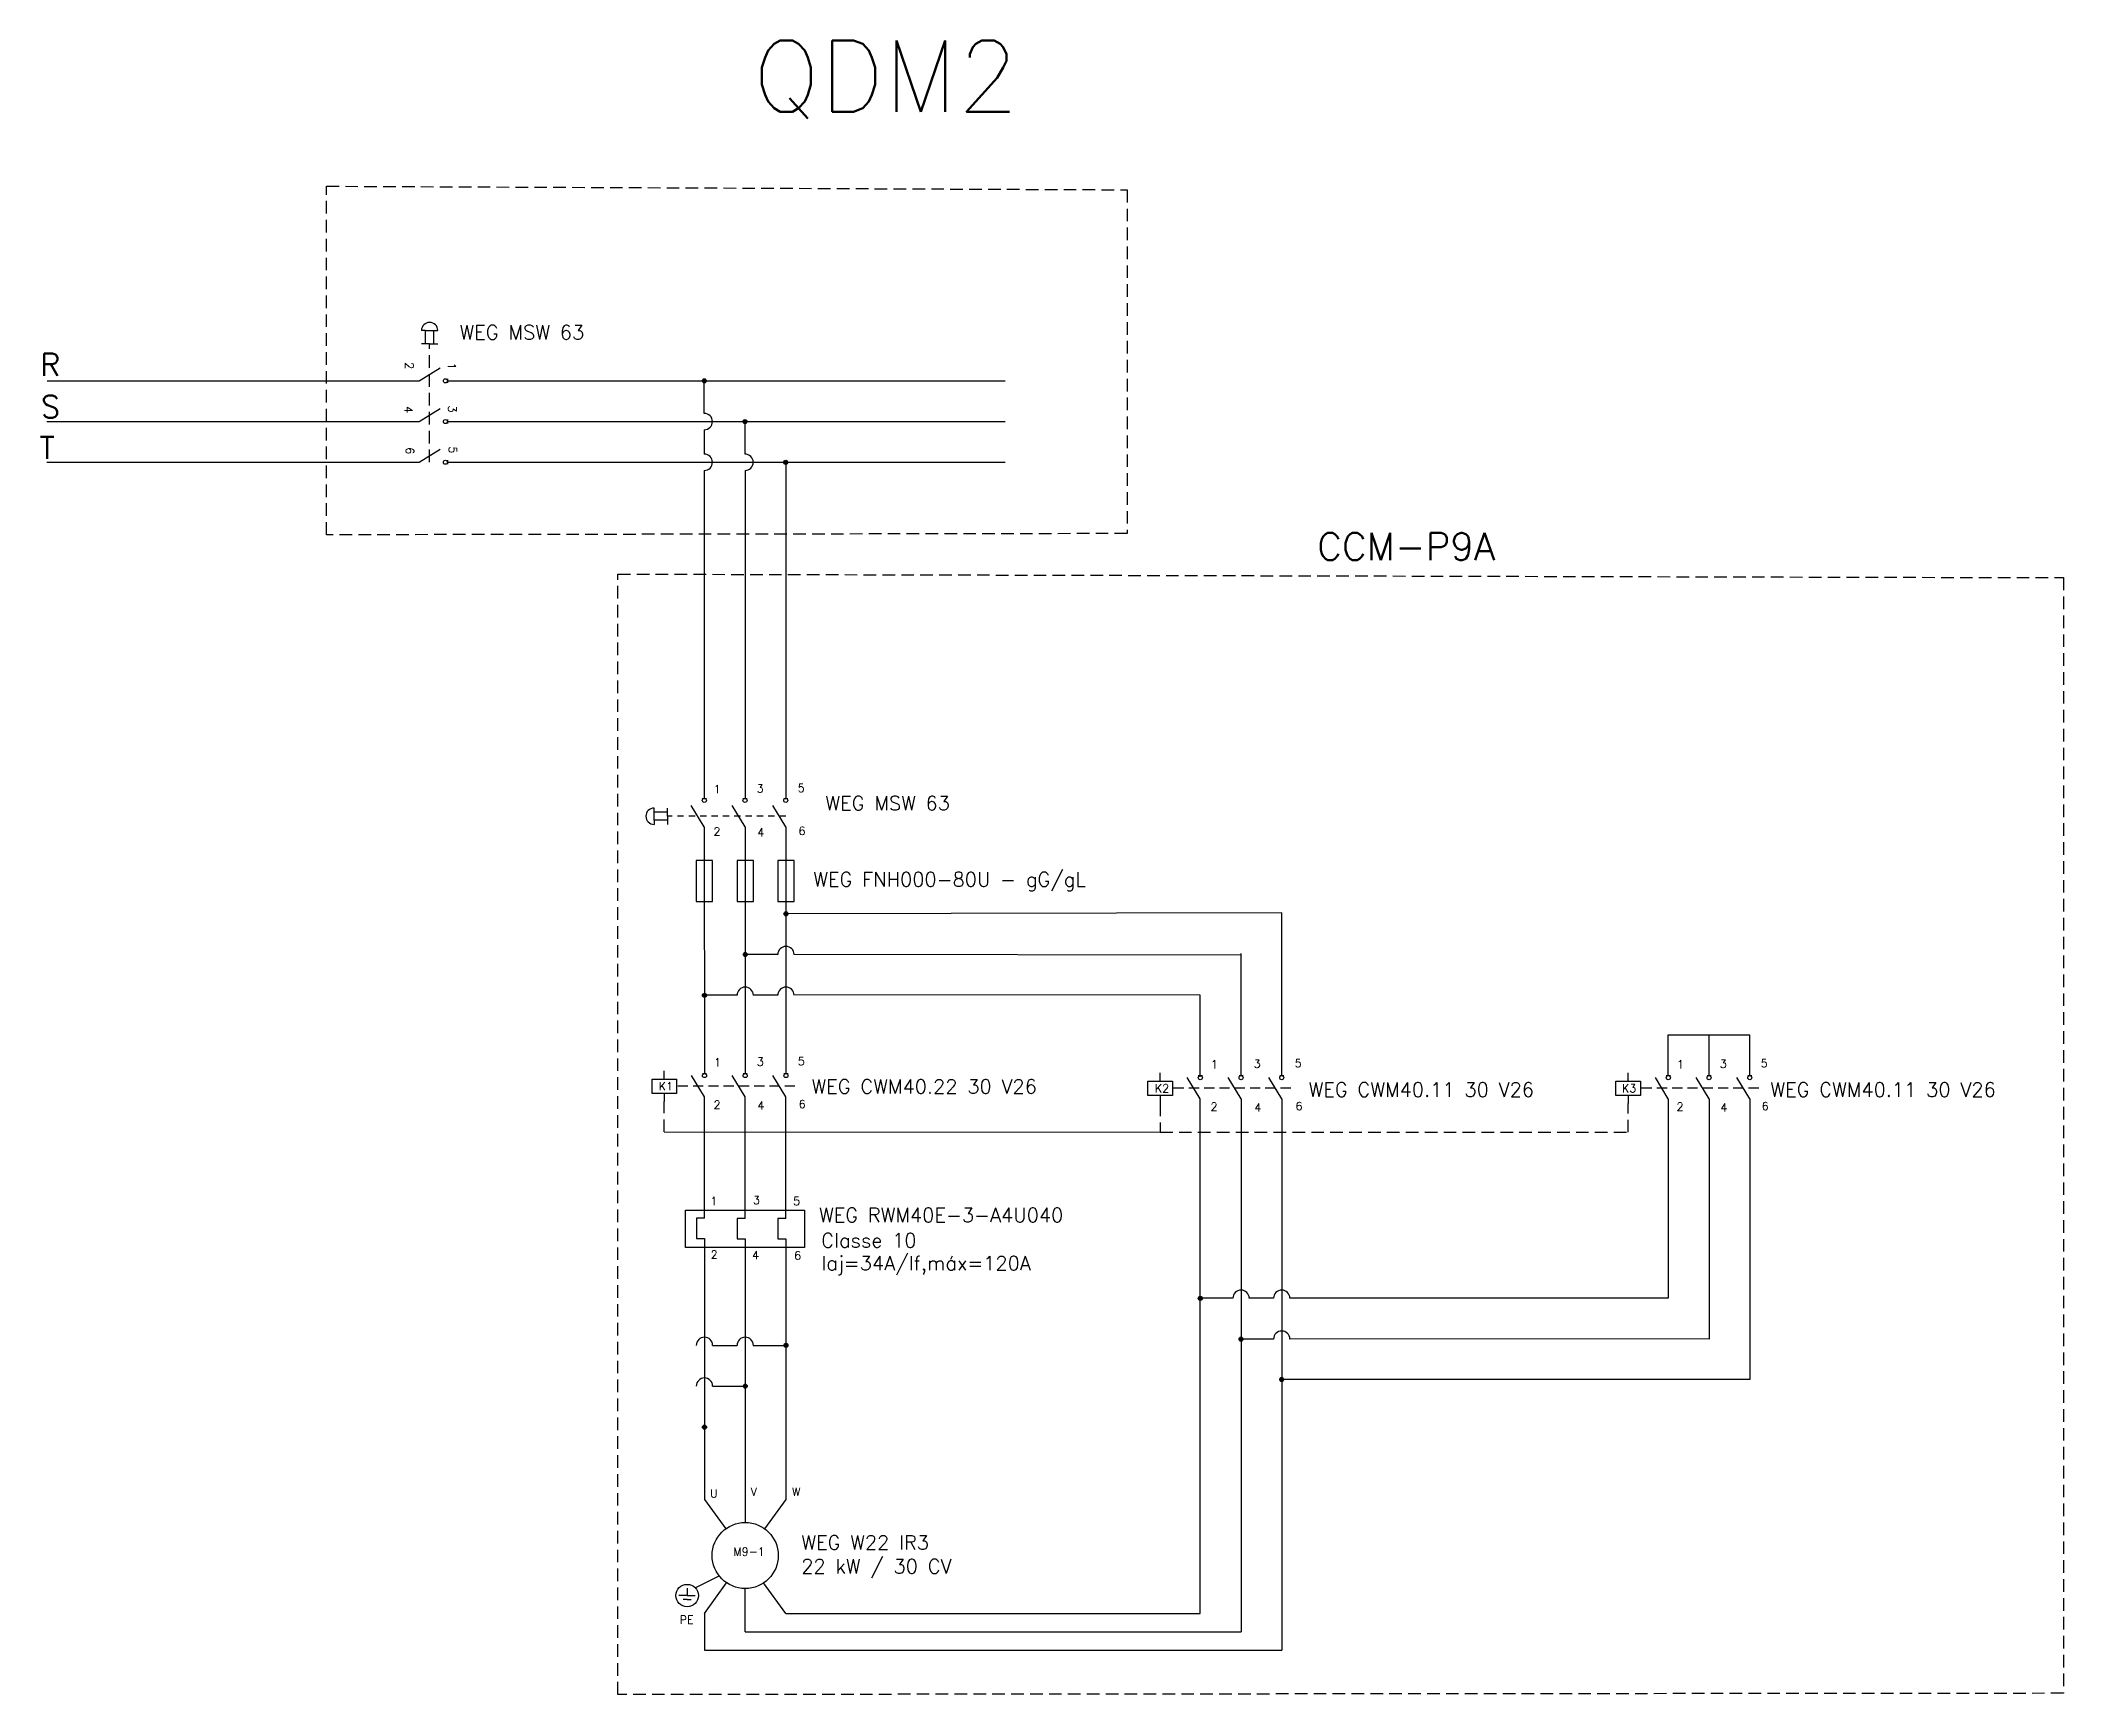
# Model space of a CAD drawing. Extents: x -259 to 641, y -96 to 322.
# Drawn here: x -157.47 to -117.34, y 113.39 to 146.22 of the extents above; entities that cross this region are included whole.
import ezdxf

# ---------------------------------------------------------------- set-up
doc = ezdxf.new("R2010")
doc.units = 0
doc.header["$MEASUREMENT"] = 0
doc.linetypes.add('DASHED2', pattern=[0.375, 0.25, -0.125])
doc.linetypes.add('HIDDEN', pattern=[0.375, 0.25, -0.125])
for name, color, linetype in [('_COTAS', 4, 'Continuous'), ('ELET_TRIFILAR_TEXTO', 4, 'Continuous'), ('Eletrocalha', 7, 'Continuous'), ('INTERTRAVAMENTO', 6, 'HIDDEN')]:
    doc.layers.add(name, color=color, linetype=linetype)
doc.layers.add('ELET_TRIFILAR_DESENHO', color=5, linetype='Continuous', plot=False)
doc.styles.add('ROMANS', font='romans')

msp = doc.modelspace()

# ---------------------------------------------------------------- texts
at = {"layer": 'ELET_TRIFILAR_TEXTO', "style": 'ROMANS'}
for s, height, p in [('QDM2', 1.4139, (-143.338, 144.803)), ('WEG MSW 63', 0.2828, (-149.156, 140.284)), ('CCM-P9A', 0.5457, (-132.142, 135.902)), ('WEG MSW 63      ', 0.28277, (-141.899, 130.94)), ('WEG FNH000-80U - gG/gL  ', 0.28277, (-142.139, 129.427)), ('WEG CWM40.22 30 V26', 0.28277, (-142.174, 125.317)), ('WEG CWM40.11 30 V26', 0.28277, (-132.313, 125.256)), ('WEG CWM40.11 30 V26', 0.28277, (-123.153, 125.256)), ('WEG RWM40E-3-A4U040    ', 0.28277, (-142.026, 122.765)), ('Iaj=34A/If,máx=120A ', 0.28277, (-141.98, 121.811)), ('WEG W22 IR3', 0.28277, (-142.376, 116.267)), ('22 kW / 30 CV', 0.28277, (-142.377, 115.796))]:
    msp.add_text(s, height=height, dxfattribs=at).set_placement(p)
at = {"layer": 'ELET_TRIFILAR_TEXTO', "linetype": 'Continuous', "attachment_point": 1, "style": 'ROMANS'}
for s, width, heights, insert, char_height in [('R', 0.45782, [0.385], (-157.474, 140.004), 0.441), ('S', 0.45782, [0.385], (-157.46, 139.17), 0.441), ('T', 0.45782, [0.385], (-157.488, 138.353), 0.441), ('K1', 0.45782, [0.385], (-145.206, 125.544), 0.1616), ('K2', 0.45782, [0.385], (-135.362, 125.503), 0.1616), ('K3', 0.45782, [0.385], (-126.097, 125.503), 0.1616), ('U', 0.45782, [0.385], (-144.188, 117.461), 0.162), ('V', 0.45782, [0.385], (-143.381, 117.495), 0.162), ('W', 0.45782, [0.385], (-142.561, 117.495), 0.162), ('M9-1', 0.51858, [0.563], (-143.725, 116.308), 0.1616), ('PE', 0.45782, [0.385], (-144.79, 114.957), 0.1616)]:
    msp.add_mtext_dynamic_manual_height_columns(s, width=width, gutter_width=2.793, heights=heights, dxfattribs=dict(at, insert=insert, char_height=char_height))
at = {"layer": 'ELET_TRIFILAR_TEXTO', "linetype": 'Continuous', "insert": (-141.982, 122.545), "char_height": 0.28277, "width": 5.65415, "attachment_point": 1, "style": 'ROMANS'}
msp.add_mtext('Classe 10     ', dxfattribs=at)

# ---------------------------------------------------------------- blocks, each defined once
blk = doc.blocks.new('Nome - Contatos')
at = {"layer": 'ELET_TRIFILAR_TEXTO', "linetype": 'Continuous', "char_height": 0.2, "attachment_point": 1, "style": 'ROMANS'}
for s, insert in [('3', (143.513, 124.19)), ('5', (144.518, 124.204)), ('1', (142.46, 124.177)), ('2', (142.451, 123.136)), ('4', (143.528, 123.114)), ('6', (144.54, 123.15))]:
    blk.add_mtext_dynamic_manual_height_columns(s, width=0.31166, gutter_width=1.901, heights=[0.262], dxfattribs=dict(at, insert=insert))
blk = doc.blocks.new('Fusíveis')
at = {"layer": 'ELET_TRIFILAR_DESENHO', "linetype": 'Continuous'}
for p, q in [((143.684, 121.383), (143.484, 121.383)), ((143.484, 121.383), (143.484, 120.383)), ((143.884, 121.383), (143.684, 121.383)), ((143.884, 120.383), (143.884, 121.383)), ((144.684, 121.383), (144.484, 121.383)), ((144.484, 121.383), (144.484, 120.383)), ((144.884, 121.383), (144.684, 121.383)), ((144.884, 120.383), (144.884, 121.383)), ((145.684, 121.383), (145.484, 121.383)), ((145.484, 121.383), (145.484, 120.383)), ((145.884, 121.383), (145.684, 121.383)), ((145.884, 120.383), (145.884, 121.383)), ((143.484, 120.383), (143.884, 120.383)), ((144.484, 120.383), (144.884, 120.383)), ((145.484, 120.383), (145.884, 120.383))]:
    blk.add_line(p, q, dxfattribs=at)
blk = doc.blocks.new('Contator')
at = {"layer": 'ELET_TRIFILAR_DESENHO', "linetype": 'Continuous'}
for p, q in [((150.054, 111.998), (150.054, 112.198)), ((151.04, 111.562), (150.721, 112.083)), ((150.99, 112.133), (151.091, 112.133)), ((152.04, 111.562), (151.721, 112.083)), ((151.99, 112.133), (152.091, 112.133)), ((153.04, 111.562), (152.721, 112.083)), ((152.99, 112.133), (153.091, 112.133)), ((150.054, 111.646), (150.054, 111.446))]:
    blk.add_line(p, q, dxfattribs=at)
at = {"layer": 'ELET_TRIFILAR_DESENHO', "linetype": 'DASHED2'}
blk.add_line((153.26, 111.822), (150.354, 111.822), dxfattribs=at)
at = {"layer": 'ELET_TRIFILAR_DESENHO', "linetype": 'Continuous'}
blk.add_lwpolyline([(149.754, 111.998), (150.354, 111.998), (150.354, 111.646), (149.754, 111.646)], close=True, dxfattribs=at)
for centre in [(151.04, 112.083), (152.04, 112.083), (153.04, 112.083)]:
    blk.add_circle(centre, 0.05, dxfattribs=at)
blk = doc.blocks.new('Rele Termico')
at = {"layer": 'ELET_TRIFILAR_DESENHO', "linetype": 'Continuous'}
for p, q in [((151.04, 108.823), (150.84, 108.823)), ((150.84, 108.823), (150.84, 108.323)), ((152.04, 108.811), (151.84, 108.811)), ((151.84, 108.811), (151.84, 108.311)), ((153.04, 108.811), (152.84, 108.811)), ((152.84, 108.811), (152.84, 108.311)), ((150.84, 108.323), (151.04, 108.323)), ((151.84, 108.311), (152.04, 108.311)), ((152.84, 108.311), (153.04, 108.311))]:
    blk.add_line(p, q, dxfattribs=at)
blk.add_lwpolyline([(150.573, 109.022), (153.495, 109.022), (153.495, 108.102), (150.573, 108.102)], close=True, dxfattribs=at)
blk = doc.blocks.new('Nome - Termico')
at = {"layer": 'ELET_TRIFILAR_TEXTO', "linetype": 'Continuous', "char_height": 0.2, "attachment_point": 1, "style": 'ROMANS'}
for s, insert in [('1', (149.774, 110.74)), ('3', (150.822, 110.762)), ('5', (151.809, 110.74)), ('2', (149.782, 109.425)), ('4', (150.799, 109.41)), ('6', (151.832, 109.402))]:
    blk.add_mtext_dynamic_manual_height_columns(s, width=0.31166, gutter_width=1.901, heights=[0.262], dxfattribs=dict(at, insert=insert))

# ---------------------------------------------------------------- hatches: boundary and pattern name
at = {"layer": 'ELET_TRIFILAR_DESENHO', "linetype": 'Continuous'}
h = msp.add_hatch(color=256, dxfattribs=at)
h.dxf.hatch_style = 1
h.paths.add_polyline_path([(-144.26, 139.462, 1), (-144.341, 139.462, 1)])
h = msp.add_hatch(color=256, dxfattribs=at)
h.dxf.hatch_style = 1
h.paths.add_polyline_path([(-143.452, 138.654, 1), (-143.533, 138.654, 1)])
h = msp.add_hatch(color=256, dxfattribs=at)
h.dxf.hatch_style = 1
h.paths.add_polyline_path([(-142.725, 137.846), (-142.644, 137.846, 1)])
h.paths.add_polyline_path([(-142.685, 137.846), (-142.685, 137.806, 0.414214), (-142.644, 137.846)])
h.paths.add_polyline_path([(-142.685, 137.806), (-142.685, 137.846), (-142.725, 137.846, 0.414214)])
h = msp.add_hatch(color=256, dxfattribs=at)
h.dxf.hatch_style = 1
h.paths.add_polyline_path([(-142.641, 128.885, 1), (-142.722, 128.885, 1)])
h = msp.add_hatch(color=256, dxfattribs=at)
h.dxf.hatch_style = 1
h.paths.add_polyline_path([(-143.449, 128.077, 1), (-143.53, 128.077, 1)])
h = msp.add_hatch(color=256, dxfattribs=at)
h.dxf.hatch_style = 1
h.paths.add_polyline_path([(-144.257, 127.269, 1), (-144.338, 127.269, 1)])
h = msp.add_hatch(color=256, dxfattribs=at)
h.dxf.hatch_style = 1
h.paths.add_polyline_path([(-134.421, 121.255, 1), (-134.502, 121.255, 1)])
h = msp.add_hatch(color=256, dxfattribs=at)
h.dxf.hatch_style = 1
h.paths.add_polyline_path([(-133.613, 120.444, 1), (-133.694, 120.444, 1)])
h = msp.add_hatch(color=256, dxfattribs=at)
h.dxf.hatch_style = 1
h.paths.add_polyline_path([(-142.722, 120.32, -1), (-142.641, 120.32, -1)])
h = msp.add_hatch(color=256, dxfattribs=at)
h.dxf.hatch_style = 1
h.paths.add_polyline_path([(-132.805, 119.643, 1), (-132.886, 119.643, 1)])
h = msp.add_hatch(color=256, dxfattribs=at)
h.dxf.hatch_style = 1
h.paths.add_polyline_path([(-143.449, 119.512, 1), (-143.53, 119.512, 1)])
h = msp.add_hatch(color=256, dxfattribs=at)
h.dxf.hatch_style = 1
h.paths.add_polyline_path([(-144.257, 118.697, 1), (-144.338, 118.697, 1)])

# ---------------------------------------------------------------- linework, layer by layer
at = {"layer": 'ELET_TRIFILAR_DESENHO', "color": 6, "linetype": 'Continuous'}
for p, q in [((-149.831, 140.46), (-149.912, 140.46)), ((-149.831, 140.194), (-149.831, 140.46)), ((-149.831, 140.46), (-149.669, 140.46)), ((-149.669, 140.194), (-149.669, 140.46)), ((-149.669, 140.46), (-149.588, 140.46)), ((-145.298, 130.903), (-145.298, 130.983)), ((-145.032, 130.903), (-145.298, 130.903)), ((-145.298, 130.741), (-145.298, 130.903)), ((-145.032, 130.822), (-145.032, 130.983)), ((-145.032, 130.741), (-145.298, 130.741)), ((-145.298, 130.741), (-145.298, 130.66)), ((-145.032, 130.822), (-145.032, 130.66))]:
    msp.add_line(p, q, dxfattribs=at)
at = {"layer": 'ELET_TRIFILAR_DESENHO', "linetype": 'Continuous'}
for p, q in [((-149.75, 140.194), (-149.912, 140.194)), ((-149.75, 140.194), (-149.588, 140.194)), ((-149.96, 139.462), (-149.54, 139.72)), ((-157.336, 139.462), (-149.96, 139.462)), ((-149.396, 139.502), (-149.396, 139.421)), ((-149.396, 139.462), (-138.33, 139.462)), ((-144.3, 138.815), (-144.3, 139.462)), ((-149.96, 138.654), (-149.54, 138.912)), ((-157.343, 138.654), (-149.96, 138.654)), ((-149.396, 138.695), (-149.396, 138.613)), ((-149.396, 138.654), (-138.33, 138.654)), ((-144.3, 138.492), (-144.3, 138.008)), ((-143.493, 138.008), (-143.493, 138.654)), ((-149.96, 137.846), (-149.54, 138.104)), ((-157.343, 137.846), (-149.96, 137.846)), ((-149.396, 137.887), (-149.396, 137.805)), ((-149.396, 137.846), (-138.33, 137.846)), ((-144.3, 137.684), (-144.3, 135.199)), ((-143.493, 137.684), (-143.493, 135.177)), ((-142.685, 137.846), (-142.685, 135.199)), ((-144.3, 135.199), (-144.3, 131.175)), ((-143.493, 135.177), (-143.493, 131.175)), ((-142.685, 135.199), (-142.685, 131.175)), ((-144.3, 130.612), (-144.558, 131.032)), ((-144.341, 131.175), (-144.259, 131.175)), ((-143.493, 130.612), (-143.75, 131.032)), ((-143.533, 131.175), (-143.452, 131.175)), ((-142.685, 130.612), (-142.943, 131.032)), ((-142.725, 131.175), (-142.644, 131.175)), ((-144.3, 130.612), (-144.297, 125.714)), ((-143.493, 130.612), (-143.489, 125.714)), ((-142.685, 130.612), (-142.681, 125.714)), ((-143.489, 122.841), (-143.489, 125.253)), ((-142.681, 122.841), (-142.681, 125.253)), ((-144.297, 122.442), (-144.297, 118.207)), ((-143.489, 122.432), (-143.489, 117.75)), ((-142.681, 122.432), (-142.681, 118.207)), ((-144.297, 118.207), (-144.297, 117.264)), ((-142.681, 118.207), (-142.681, 117.264)), ((-143.489, 117.75), (-143.489, 116.806)), ((-144.297, 117.264), (-143.875, 116.681)), ((-142.681, 117.264), (-143.104, 116.681)), ((-144.479, 115.506), (-144.007, 115.748)), ((-144.297, 114.998), (-143.859, 115.609)), ((-142.681, 114.998), (-143.124, 115.606)), ((-144.641, 115.356), (-144.804, 115.356)), ((-144.641, 115.28), (-144.723, 115.28)), ((-144.641, 115.5), (-144.641, 115.356)), ((-144.641, 115.356), (-144.479, 115.356)), ((-144.641, 115.28), (-144.56, 115.28)), ((-143.489, 114.634), (-143.488, 115.495))]:
    msp.add_line(p, q, dxfattribs=at)
at = {"layer": 'ELET_TRIFILAR_DESENHO', "color": 6, "linetype": 'DASHED2'}
msp.add_line((-149.75, 137.846), (-149.75, 140.194), dxfattribs=at)
at = {"layer": 'ELET_TRIFILAR_DESENHO', "color": 6, "linetype": 'DASHED2', "ltscale": 0.5}
msp.add_line((-142.685, 130.822), (-145.032, 130.822), dxfattribs=at)
at = {"layer": 'ELET_TRIFILAR_DESENHO', "linetype": 'HIDDEN'}
for points in [[(-151.796, 143.324), (-135.912, 143.253), (-135.912, 136.431), (-151.796, 136.406)], [(-146.016, 135.627), (-117.337, 135.556), (-117.337, 113.416), (-146.016, 113.391)]]:
    msp.add_lwpolyline(points, close=True, dxfattribs=at)
at = {"layer": 'ELET_TRIFILAR_DESENHO', "linetype": 'Continuous'}
for points in [[(-132.846, 128.906), (-142.681, 128.885)], [(-132.846, 125.674), (-132.846, 128.906)], [(-142.843, 128.077), (-143.489, 128.077)], [(-133.653, 128.067), (-142.52, 128.077)], [(-133.653, 125.674), (-133.653, 128.098)], [(-143.651, 127.269), (-144.297, 127.269)], [(-142.843, 127.269), (-143.328, 127.269)], [(-134.461, 125.653), (-134.461, 127.269), (-142.52, 127.278)], [(-125.177, 125.674), (-125.177, 126.482), (-123.561, 126.482)], [(-124.369, 125.674), (-124.369, 126.482)], [(-123.561, 125.674), (-123.561, 126.482)], [(-144.297, 122.846), (-144.297, 125.253)], [(-142.681, 114.998), (-134.461, 114.998), (-134.461, 125.213)], [(-133.653, 125.213), (-133.653, 114.634)], [(-132.846, 125.213), (-132.846, 114.271)], [(-125.177, 125.213), (-125.177, 121.255)], [(-124.369, 125.213), (-124.369, 120.444)], [(-123.561, 125.213), (-123.561, 119.643)], [(-133.815, 121.255), (-134.461, 121.255)], [(-133.007, 121.255), (-133.492, 121.255)], [(-125.177, 121.255), (-132.684, 121.255)], [(-133.007, 120.444), (-133.653, 120.444)], [(-124.369, 120.453), (-132.684, 120.444)], [(-144.136, 120.32), (-143.651, 120.32)], [(-143.328, 120.32), (-142.681, 120.32)], [(-123.561, 119.643), (-132.846, 119.643)], [(-144.136, 119.512), (-143.489, 119.512)], [(-144.297, 114.998), (-144.297, 114.271), (-132.846, 114.272)], [(-143.489, 114.634), (-133.653, 114.634)]]:
    msp.add_lwpolyline(points, dxfattribs=at)
for centre, radius in [((-149.437, 139.462), 0.0404), ((-144.3, 139.462), 0.0404), ((-149.437, 138.654), 0.0404), ((-143.493, 138.654), 0.0404), ((-149.437, 137.846), 0.0404), ((-142.685, 137.846), 0.0404), ((-144.3, 131.135), 0.0404), ((-143.493, 131.135), 0.0404), ((-142.685, 131.135), 0.0404), ((-142.681, 128.885), 0.0404), ((-143.489, 128.077), 0.0404), ((-144.297, 127.269), 0.0404), ((-134.461, 121.255), 0.0404), ((-133.653, 120.444), 0.0404), ((-142.681, 120.32), 0.0404), ((-132.846, 119.643), 0.0404), ((-143.489, 119.512), 0.0404), ((-144.297, 118.697), 0.0404), ((-143.489, 116.151), 0.656), ((-144.641, 115.356), 0.222)]:
    msp.add_circle(centre, radius, dxfattribs=at)
at = {"layer": 'ELET_TRIFILAR_DESENHO', "color": 6, "linetype": 'Continuous'}
for centre, start, end in [((-149.75, 140.46), 0, 180), ((-145.298, 130.822), 90, 270)]:
    msp.add_arc(centre, 0.162, start, end, dxfattribs=at)
at = {"layer": 'ELET_TRIFILAR_DESENHO', "linetype": 'Continuous'}
for centre, start, end in [((-144.3, 138.654), 270, 90), ((-144.3, 137.846), 270, 90), ((-143.493, 137.846), 270, 90), ((-142.681, 128.077), 0, 180), ((-143.489, 127.269), 0, 180), ((-142.681, 127.269), 0, 180), ((-133.653, 121.255), 0, 180), ((-132.846, 121.255), 0, 180), ((-144.297, 120.32), 0, 180), ((-143.489, 120.32), 0, 180), ((-132.846, 120.444), 0, 180), ((-144.297, 119.512), 0, 180)]:
    msp.add_arc(centre, 0.162, start, end, dxfattribs=at)
at = {"layer": 'Eletrocalha', "color": 6, "linetype": 'DASHED2'}
msp.add_lwpolyline([(-135.258, 125.12), (-135.258, 124.554), (-125.976, 124.549), (-125.973, 125.12)], dxfattribs=at)
at = {"layer": 'Eletrocalha', "color": 6}
msp.add_lwpolyline([(-145.094, 124.556), (-145.094, 124.556), (-135.258, 124.554), (-135.258, 124.554)], dxfattribs=at)
at = {"layer": 'INTERTRAVAMENTO', "linetype": 'HIDDEN'}
msp.add_line((-145.094, 124.556), (-145.094, 125.159), dxfattribs=at)

# ---------------------------------------------------------------- block references
at = {"layer": '_COTAS', "linetype": 'Continuous', "xscale": 0.8079180569963671, "yscale": 0.8079180569963671, "zscale": 0.8079180569963671, "rotation": 270}
msp.add_blockref('Nome - Contatos', (-249.554, 254.92), dxfattribs=at)
at = {"layer": '_COTAS', "linetype": 'Continuous', "xscale": 0.8079180569963671, "yscale": 0.8079180569963671, "zscale": 0.8079180569963671}
for name, p in [('Nome - Contatos', (-259.208, 31.116)), ('Nome - Contatos', (-259.205, 25.695)), ('Nome - Contatos', (-249.348, 25.655)), ('Nome - Contatos', (-240.103, 25.655)), ('Nome - Termico', (-265.186, 33.797))]:
    msp.add_blockref(name, p, dxfattribs=at)
at = {"layer": 'ELET_TRIFILAR_DESENHO', "linetype": 'Continuous', "xscale": 0.8079180569963671, "yscale": 0.8079180569963671, "zscale": 0.8079180569963671}
for name, p in [('Fusíveis', (-260.382, 31.873)), ('Contator', (-266.325, 35.12)), ('Contator', (-256.489, 35.08)), ('Contator', (-247.205, 35.08)), ('Rele Termico', (-266.325, 34.926))]:
    msp.add_blockref(name, p, dxfattribs=at)

msp.set_redraw_order([(e.dxf.handle, doc.entitydb.next_handle()) for e in msp.query("TEXT MTEXT ATTDEF DIMENSION ARC_DIMENSION")])  # texts and dimensions are drawn at this point

doc.saveas('drawing.dxf')
